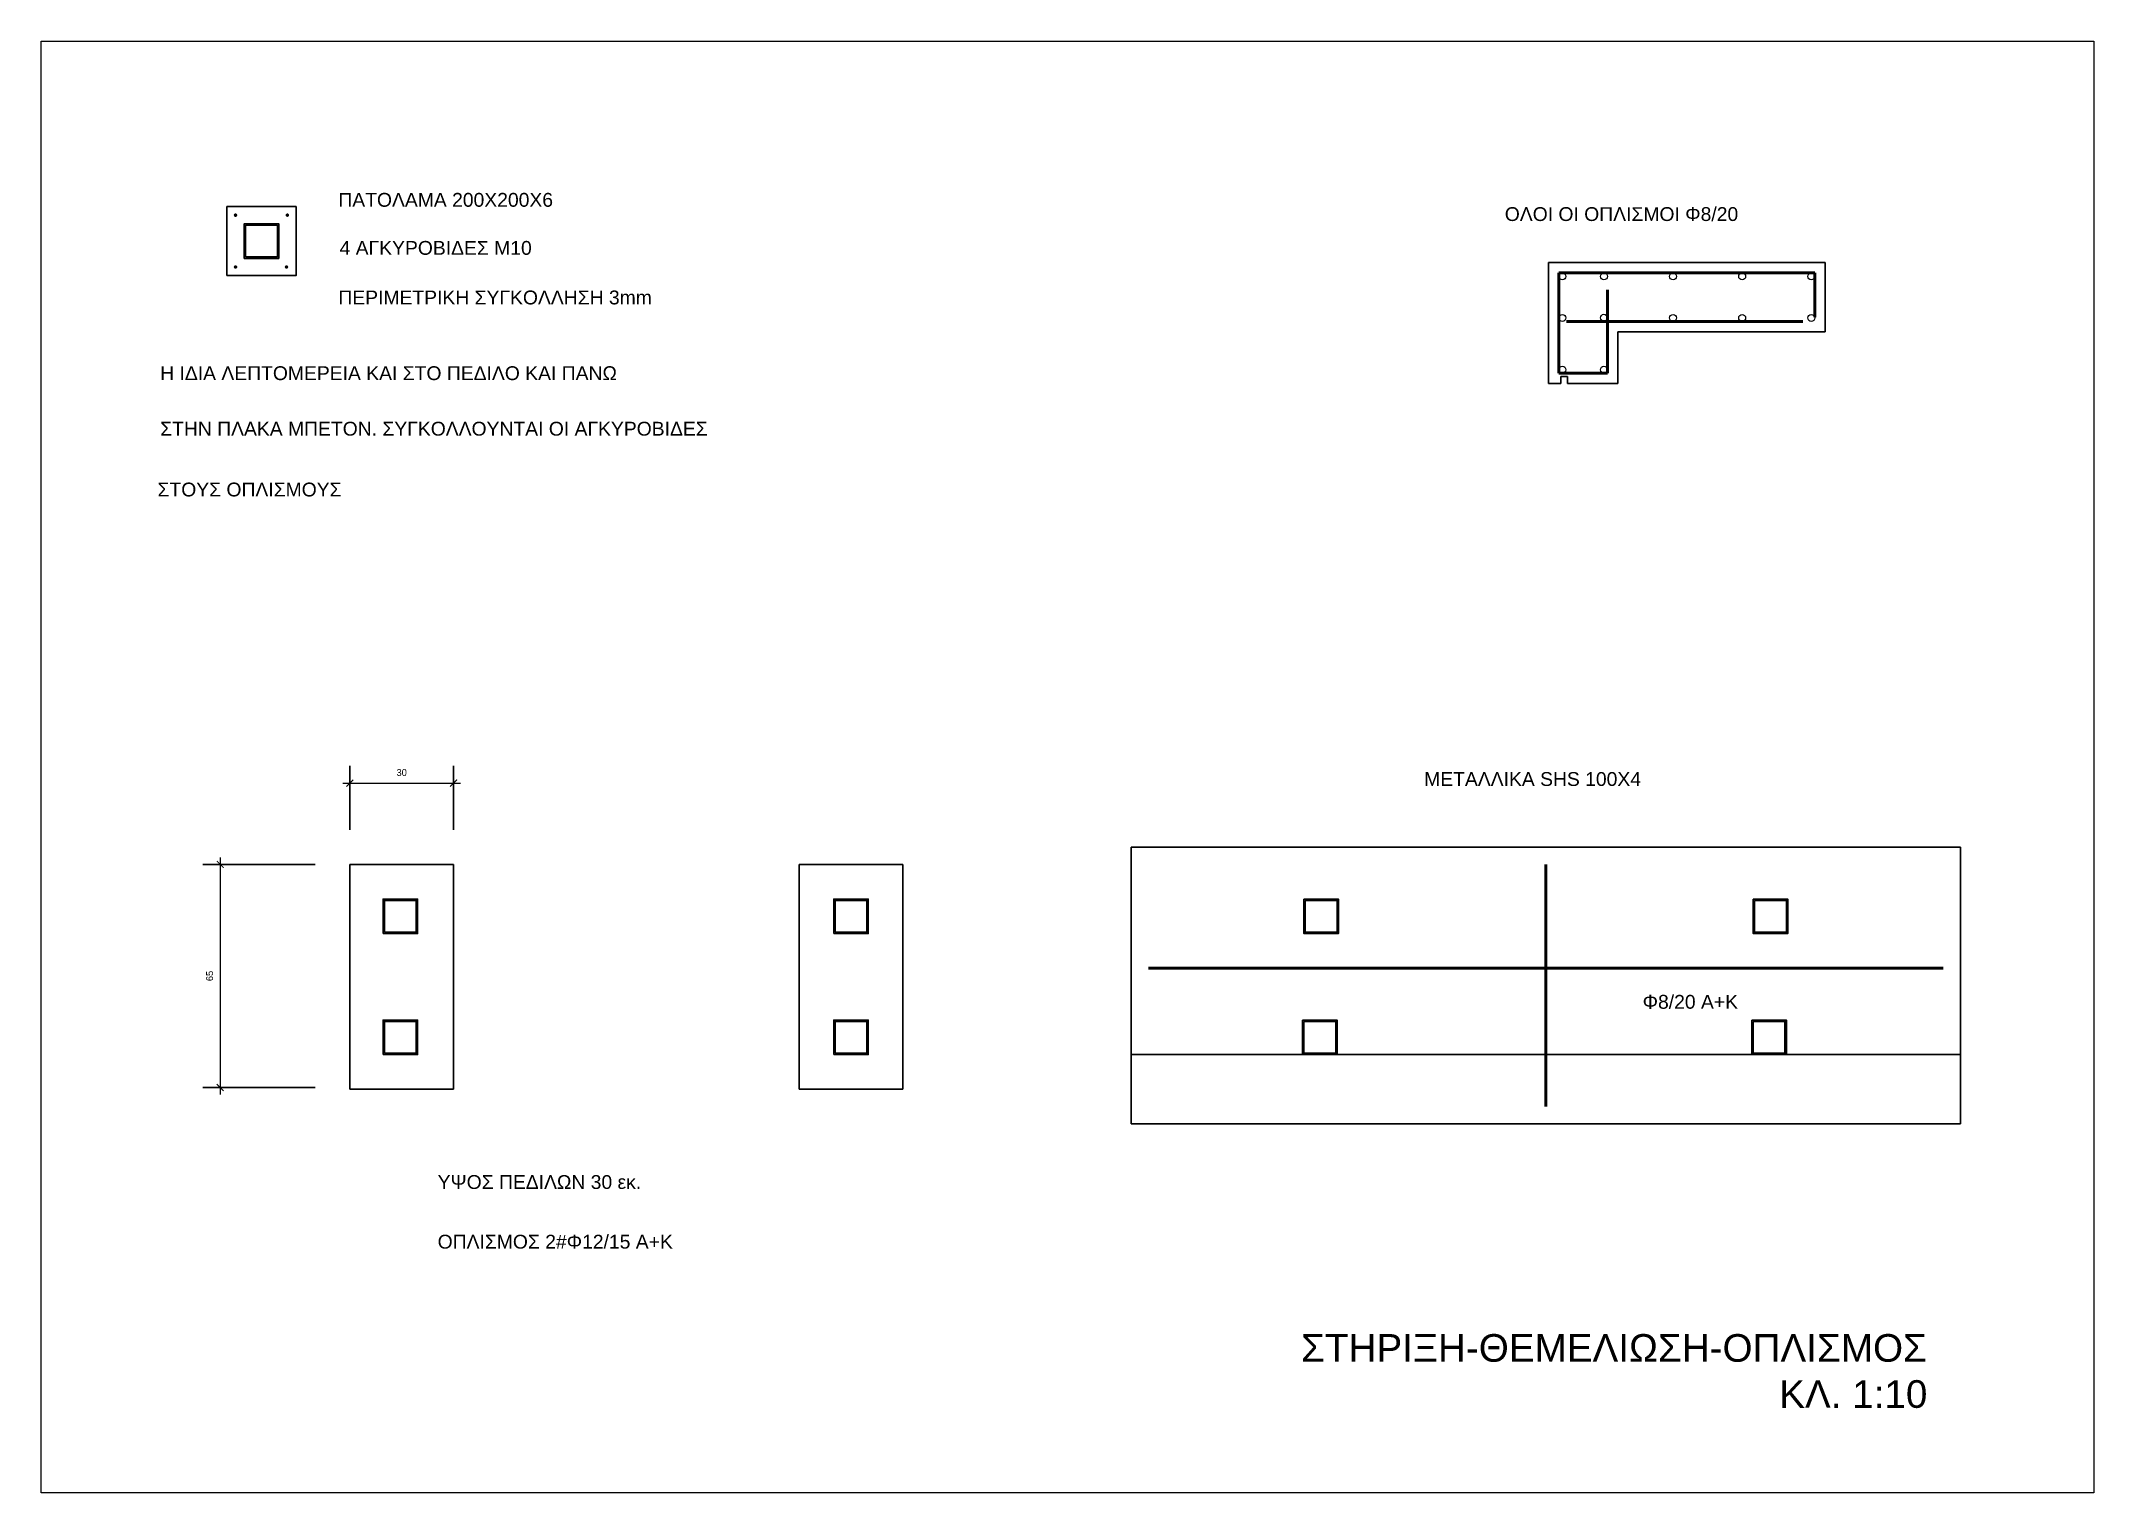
# Model space of a CAD drawing. Header units: millimetres. Extents: x -2.1 to 56.3, y -12 to 10.2.
# Drawn here: x 42.35 to 48.29, y 0 to 4.2 of the extents above; entities that cross this region are included whole.
import ezdxf

# ---------------------------------------------------------------- set-up
doc = ezdxf.new("R2010")
doc.units = ezdxf.units.MM
doc.header["$LTSCALE"] = 0.01
for name, color, linetype, lineweight in [('CONCRETE', 253, 'Continuous', 30), ('SECTION', 92, 'Continuous', 53), ('WOOD', 33, 'Continuous', 30)]:
    doc.layers.add(name, color=color, linetype=linetype, lineweight=lineweight)
doc.layers.add('ΤΕΧΤ', color=35, linetype='Continuous')
doc.styles.add('Century Gothic', font='GOTHIC.TTF')
doc.styles.get("Standard").update_dxf_attribs({"font": 'arial.ttf'})
doc.dimstyles.new('MY DIM.', dxfattribs={"dimscale": 100, "dimtxt": 0.0002, "dimasz": 0.0002, "dimexe": 0.0005, "dimexo": 0.001, "dimgap": 0.0002, "dimtad": 1, "dimdec": 0, "dimlfac": 100, "dimzin": 4, "dimdsep": 46, "dimtxsty": 'Century Gothic', "dimblk": 'ARCHTICK', "dimcen": 0.0015, "dimdle": 0.0002, "dimclrd": 256, "dimclre": 256, "dimadec": 0, "dimazin": 1, "dimtfac": 1, "dimtdec": 0, "dimtix": 1, "dimtofl": 0, "dimtmove": 2, "dimatfit": 0, "dimfxl": 1.0035, "dimtolj": 1, "dimtzin": 0, "dimlwe": -1, "dimarcsym": 0})

msp = doc.modelspace()

# ---------------------------------------------------------------- texts
at = {"layer": 'WOOD', "insert": (45.0874, 0.4595), "char_height": 0.08, "attachment_point": 1}
msp.add_mtext_dynamic_manual_height_columns('\\pi0.90557;ΣΤΗΡΙΞΗ-ΘΕΜΕΛΙΩΣΗ-ΟΠΛΙΣΜΟΣ\\P\\pi2.289;ΚΛ. 1:10', width=2.70426, gutter_width=12.5, heights=[0], dxfattribs=at)
at = {"layer": 'ΤΕΧΤ'}
for s, p in [('ΠΑΤΟΛΑΜΑ 200Χ200Χ6', (43.2073, 3.7207)), ('ΟΛΟΙ ΟΙ ΟΠΛΙΣΜΟΙ Φ8/20', (46.5824, 3.6795)), ('4 ΑΓΚΥΡΟΒΙΔΕΣ Μ10', (43.2109, 3.5817)), ('ΠΕΡΙΜΕΤΡΙΚΗ ΣΥΓΚΟΛΛΗΣΗ 3mm', (43.2073, 3.4383)), ('Η ΙΔΙΑ ΛΕΠΤΟΜΕΡΕΙΑ ΚΑΙ ΣΤΟ ΠΕΔΙΛΟ ΚΑΙ ΠΑΝΩ', (42.6918, 3.2193)), ('ΣΤΗΝ ΠΛΑΚΑ ΜΠΕΤΟΝ. ΣΥΓΚΟΛΛΟΥΝΤΑΙ ΟΙ ΑΓΚΥΡΟΒΙΔΕΣ', (42.6918, 3.0586)), ('ΣΤΟΥΣ ΟΠΛΙΣΜΟΥΣ', (42.6841, 2.8827)), ('ΜΕΤΑΛΛΙΚΑ SHS 100X4', (46.3491, 2.0452)), ('Φ8/20 Α+Κ', (46.9812, 1.4007)), ('ΥΨΟΣ ΠΕΔΙΛΩΝ 30 εκ.', (43.4946, 0.8794)), ('ΟΠΛΙΣΜΟΣ 2#Φ12/15 Α+Κ', (43.4946, 0.7068))]:
    msp.add_text(s, height=0.04, dxfattribs=at).set_placement(p)

# ---------------------------------------------------------------- blocks, each defined once
blk = doc.blocks.new('_ArchTick')
at = {"color": 0, "linetype": 'ByBlock', "const_width": 0.15}
blk.add_lwpolyline([(-0.5, -0.5), (0.5, 0.5)], dxfattribs=at)
blk = doc.blocks.new('*D6')
at = {"layer": 'Defpoints', "color": 0, "transparency": 16777216}
for p in [(43.5406, 2.0534), (43.2406, 1.8181), (43.5406, 1.8181)]:
    blk.add_point(p, dxfattribs=at)
at = {"layer": 'WOOD', "transparency": 16777216}
for p, q in [((43.2406, 1.9181), (43.2406, 2.1034)), ((43.5406, 1.9181), (43.5406, 2.1034))]:
    blk.add_line(p, q, dxfattribs=at)
at = {"layer": 'WOOD', "lineweight": -2, "transparency": 16777216}
blk.add_line((43.2206, 2.0534), (43.5606, 2.0534), dxfattribs=at)
at = {"layer": 'WOOD', "lineweight": -2, "transparency": 16777216, "xscale": 0.02, "yscale": 0.02, "zscale": 0.02, "rotation": 180}
blk.add_blockref('_ArchTick', (43.2406, 2.0534), dxfattribs=at)
at = {"layer": 'WOOD', "lineweight": -2, "transparency": 16777216, "xscale": 0.02, "yscale": 0.02, "zscale": 0.02}
blk.add_blockref('_ArchTick', (43.5406, 2.0534), dxfattribs=at)
at = {"layer": 'WOOD', "color": 0, "transparency": 16777216, "insert": (43.3906, 2.0839), "char_height": 0.02, "attachment_point": 5, "style": 'Century Gothic'}
blk.add_mtext('\\A1;30', dxfattribs=at)
blk = doc.blocks.new('*D5')
at = {"layer": 'Defpoints', "color": 0, "transparency": 16777216}
for p in [(43.2406, 1.8181), (42.8654, 1.1729), (43.2406, 1.1729)]:
    blk.add_point(p, dxfattribs=at)
at = {"layer": 'WOOD', "transparency": 16777216}
for p, q in [((43.1406, 1.8181), (42.8154, 1.8181)), ((43.1406, 1.1729), (42.8154, 1.1729))]:
    blk.add_line(p, q, dxfattribs=at)
at = {"layer": 'WOOD', "lineweight": -2, "transparency": 16777216}
blk.add_line((42.8654, 1.8381), (42.8654, 1.1529), dxfattribs=at)
at = {"layer": 'WOOD', "lineweight": -2, "transparency": 16777216, "xscale": 0.02, "yscale": 0.02, "zscale": 0.02}
for p, rotation in [((42.8654, 1.8181), 90), ((42.8654, 1.1729), 270)]:
    blk.add_blockref('_ArchTick', p, dxfattribs=dict(at, rotation=rotation))
at = {"layer": 'WOOD', "color": 0, "transparency": 16777216, "insert": (42.8349, 1.4955), "char_height": 0.02, "attachment_point": 5, "rotation": 90, "style": 'Century Gothic'}
blk.add_mtext('\\A1;65', dxfattribs=at)

# ---------------------------------------------------------------- dimensions: what is measured, and where the dimension line sits
at = {"layer": 'WOOD'}
dim = msp.add_linear_dim(base=(43.5406, 2.0534), p1=(43.2406, 1.8181), p2=(43.5406, 1.8181), dimstyle='MY DIM.', dxfattribs=at)
dim.commit()
dim.dimension.update_dxf_attribs({"geometry": '*D6', "text_midpoint": (43.3906, 2.0839)})
dim = msp.add_linear_dim(base=(42.8654, 1.1729), p1=(43.2406, 1.8181), p2=(43.2406, 1.1729), angle=90, dimstyle='MY DIM.', dxfattribs=at)
dim.commit()
dim.dimension.update_dxf_attribs({"geometry": '*D5', "text_midpoint": (42.8349, 1.4955)})

# ---------------------------------------------------------------- linework, layer by layer
msp.add_lwpolyline([(45.3171, 4.2), (48.2871, 4.2), (48.2871, 0), (45.3171, 0), (42.3471, 0), (42.3471, 4.2)], close=True)
at = {"layer": 'CONCRETE'}
for p, q in [((46.7092, 3.2092), (46.7092, 3.5592)), ((46.7092, 3.5592), (47.5092, 3.5592)), ((47.5092, 3.5592), (47.5092, 3.3592)), ((47.5092, 3.3592), (46.9092, 3.3592)), ((46.9092, 3.3592), (46.9092, 3.3592)), ((46.9092, 3.3592), (46.9092, 3.2092)), ((46.7442, 3.2092), (46.7092, 3.2092)), ((46.7642, 3.2292), (46.7442, 3.2292)), ((46.7442, 3.2292), (46.7442, 3.2092)), ((46.7642, 3.2092), (46.7642, 3.2292)), ((46.9092, 3.2092), (46.7642, 3.2092)), ((45.5011, 1.8681), (45.5011, 1.0681)), ((45.5011, 1.8681), (47.9011, 1.8681)), ((47.9011, 1.0681), (47.9011, 1.8681)), ((43.2406, 1.8181), (43.2406, 1.1681)), ((43.2406, 1.8181), (43.5406, 1.8181)), ((43.5406, 1.8181), (43.5406, 1.1681)), ((44.5406, 1.8181), (44.5406, 1.1681)), ((44.5406, 1.8181), (44.8406, 1.8181)), ((44.8406, 1.8181), (44.8406, 1.1681)), ((45.5011, 1.2681), (47.9011, 1.2681)), ((43.2406, 1.1681), (43.5406, 1.1681)), ((44.5406, 1.1681), (44.8406, 1.1681)), ((45.5011, 1.0681), (47.9011, 1.0681))]:
    msp.add_line(p, q, dxfattribs=at)
msp.add_lwpolyline([(42.8848, 3.5214), (43.0848, 3.5214), (43.0848, 3.7214), (42.8848, 3.7214)], close=True, dxfattribs=at)
at = {"layer": 'SECTION'}
for p, q in [((46.7392, 3.2392), (46.7392, 3.5292)), ((46.7392, 3.5292), (47.4792, 3.5292)), ((47.4792, 3.5292), (47.4792, 3.4015)), ((46.8792, 3.4805), (46.8792, 3.2392)), ((47.4445, 3.3892), (46.7613, 3.3892)), ((46.8792, 3.2392), (46.7392, 3.2392)), ((46.7011, 1.1181), (46.7011, 1.8181)), ((45.5511, 1.5177), (47.8511, 1.5177))]:
    msp.add_line(p, q, dxfattribs=at)
at = {"layer": 'WOOD'}
for points in [[(42.9348, 3.5714), (43.0348, 3.5714), (43.0348, 3.6714), (42.9348, 3.6714)], [(42.9388, 3.5754), (43.0308, 3.5754), (43.0308, 3.6674), (42.9388, 3.6674)], [(43.3366, 1.6181), (43.4366, 1.6181), (43.4366, 1.7181), (43.3366, 1.7181)], [(43.3406, 1.6221), (43.4326, 1.6221), (43.4326, 1.7141), (43.3406, 1.7141)], [(44.6406, 1.6181), (44.7406, 1.6181), (44.7406, 1.7181), (44.6406, 1.7181)], [(44.6446, 1.6221), (44.7366, 1.6221), (44.7366, 1.7141), (44.6446, 1.7141)], [(46.0011, 1.7181), (46.1011, 1.7181), (46.1011, 1.6181), (46.0011, 1.6181)], [(46.0051, 1.7141), (46.0971, 1.7141), (46.0971, 1.6221), (46.0051, 1.6221)], [(47.3011, 1.7181), (47.4011, 1.7181), (47.4011, 1.6181), (47.3011, 1.6181)], [(47.3051, 1.7141), (47.3971, 1.7141), (47.3971, 1.6221), (47.3051, 1.6221)], [(43.3366, 1.2681), (43.4366, 1.2681), (43.4366, 1.3681), (43.3366, 1.3681)], [(44.6406, 1.2681), (44.7406, 1.2681), (44.7406, 1.3681), (44.6406, 1.3681)], [(45.9971, 1.3681), (46.0971, 1.3681), (46.0971, 1.2681), (45.9971, 1.2681)], [(47.2971, 1.3681), (47.3971, 1.3681), (47.3971, 1.2681), (47.2971, 1.2681)], [(43.3406, 1.2721), (43.4326, 1.2721), (43.4326, 1.3641), (43.3406, 1.3641)], [(44.6446, 1.2721), (44.7366, 1.2721), (44.7366, 1.3641), (44.6446, 1.3641)], [(46.0011, 1.3641), (46.0931, 1.3641), (46.0931, 1.2721), (46.0011, 1.2721)], [(47.3011, 1.3641), (47.3931, 1.3641), (47.3931, 1.2721), (47.3011, 1.2721)]]:
    msp.add_lwpolyline(points, close=True, dxfattribs=at)
at = {"layer": 'ΤΕΧΤ', "const_width": 0.005}
for points in [[(42.9073, 3.6964, 1), (42.9123, 3.6964, 1)], [(43.0573, 3.6964, 1), (43.0623, 3.6964, 1)], [(42.9073, 3.5464, 1), (42.9123, 3.5464, 1)], [(43.0548, 3.5464, 1), (43.0598, 3.5464, 1)]]:
    msp.add_lwpolyline(points, format="xyb", close=True, dxfattribs=at)
at = {"layer": 'ΤΕΧΤ'}
for centre in [(46.7492, 3.5192), (46.8692, 3.5192), (47.0692, 3.5192), (47.2692, 3.5192), (47.4692, 3.5192), (46.7492, 3.3992), (46.8692, 3.3995), (47.0692, 3.3992), (47.2692, 3.3992), (47.4692, 3.3992), (46.7492, 3.2492), (46.8692, 3.2492)]:
    msp.add_circle(centre, 0.01, dxfattribs=at)

msp.set_redraw_order([(e.dxf.handle, doc.entitydb.next_handle()) for e in msp.query("TEXT MTEXT ATTDEF DIMENSION ARC_DIMENSION")])  # texts and dimensions are drawn at this point

doc.saveas('drawing.dxf')
